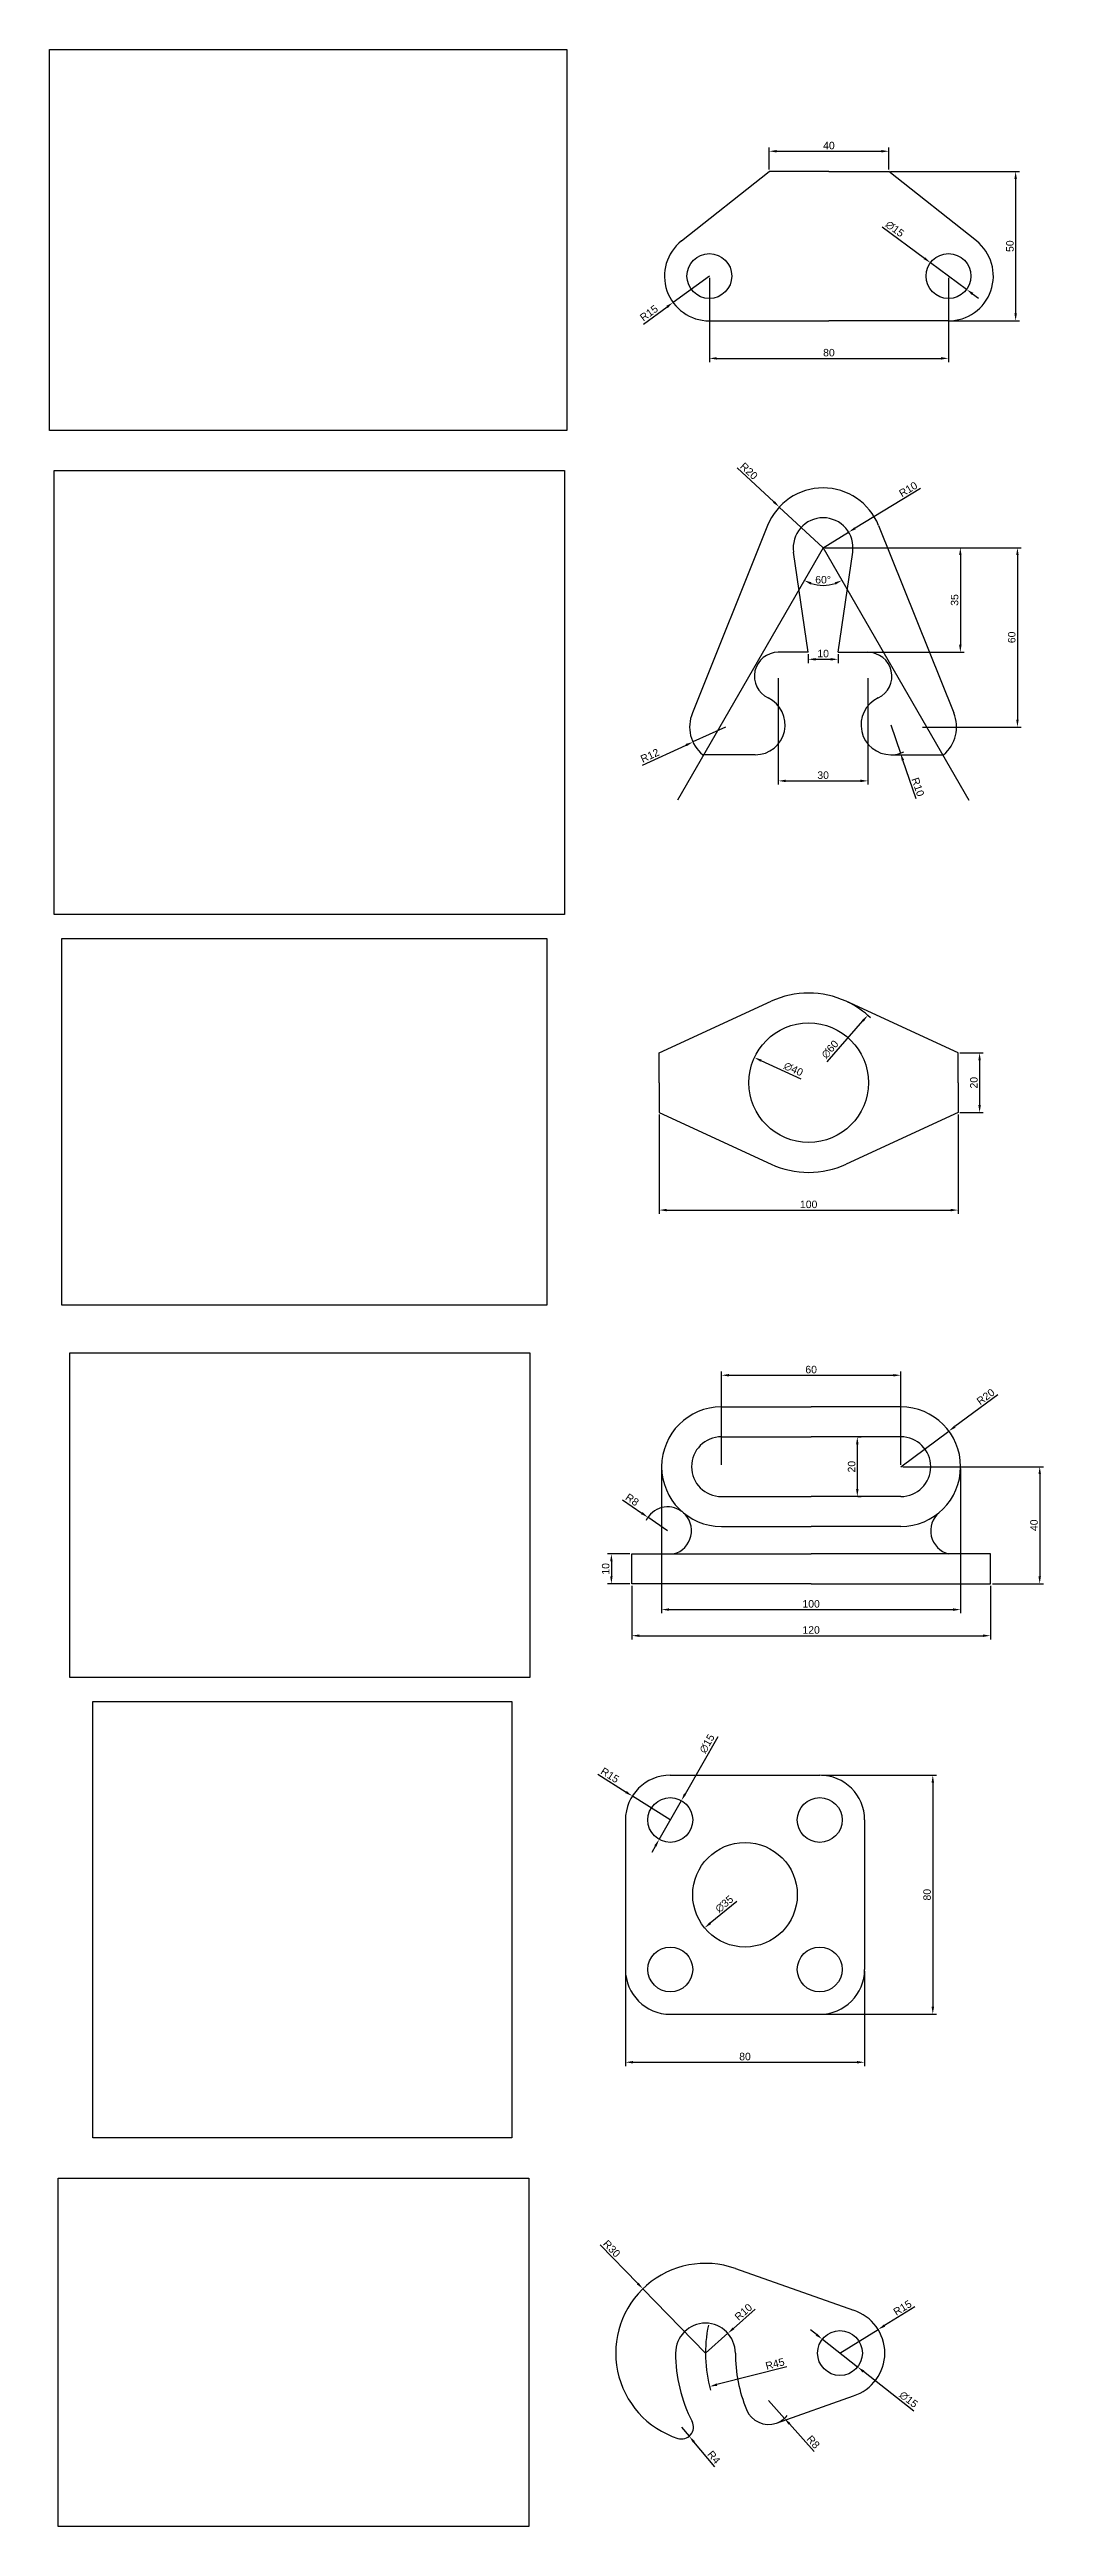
# Model space of a CAD drawing. Header units: millimetres. Extents: x 2424 to 5239, y 901 to 2022.
# Drawn here: x 2859 to 3192, y 1190 to 2019 of the extents above; entities that cross this region are included whole.
import ezdxf

# ---------------------------------------------------------------- set-up
doc = ezdxf.new("R2010")
doc.units = ezdxf.units.MM
doc.styles.get("Standard").update_dxf_attribs({"font": 'arial.ttf'})
doc.dimstyles.new('ISO-25', dxfattribs={"dimtxt": 2.5, "dimasz": 2.5, "dimexe": 1.25, "dimexo": 0.625, "dimtad": 1, "dimtxsty": 'Standard', "dimcen": 2.5, "dimadec": 0, "dimazin": 0, "dimtfac": 1, "dimtmove": 0, "dimatfit": 3, "dimfxl": 1, "dimarcsym": 0})
picture_1 = doc.add_image_def('image9.png', size_in_pixel=(277, 204))
picture_2 = doc.add_image_def('image10.png', size_in_pixel=(284, 247))
picture_3 = doc.add_image_def('image11.png', size_in_pixel=(287, 217))
picture_4 = doc.add_image_def('image12.png', size_in_pixel=(282, 199))
picture_5 = doc.add_image_def('image13.png', size_in_pixel=(263, 274))
picture_6 = doc.add_image_def('image14.png', size_in_pixel=(296, 219))

msp = doc.modelspace()

# ---------------------------------------------------------------- blocks, each defined once
blk = doc.blocks.new('*D70')
at = {"color": 0, "lineweight": -2, "transparency": 16777216}
for p, q in [((3140.65, 1978.17), (3183.72, 1978.17)), ((3182.47, 1975.67), (3182.47, 1930.67)), ((3160.65, 1928.17), (3183.72, 1928.17))]:
    blk.add_line(p, q, dxfattribs=at)
at = {"color": 0, "transparency": 16777216}
for points in [[(3182.06, 1975.67), (3182.89, 1975.67), (3182.47, 1978.17)], [(3182.06, 1930.67), (3182.89, 1930.67), (3182.47, 1928.17)]]:
    blk.add_solid(points, dxfattribs=at)
at = {"layer": 'Defpoints', "color": 0, "transparency": 16777216}
for p in [(3140.02, 1978.17), (3160.02, 1928.17), (3182.47, 1928.17)]:
    blk.add_point(p, dxfattribs=at)
at = {"color": 0, "transparency": 16777216, "insert": (3180.57, 1953.17), "char_height": 2.5, "attachment_point": 5, "rotation": 90}
blk.add_mtext('50', dxfattribs=at)
blk = doc.blocks.new('*D71')
at = {"color": 0, "lineweight": -2, "transparency": 16777216}
for p, q in [((3080.02, 1942.55), (3080.02, 1914.37)), ((3160.02, 1942.55), (3160.02, 1914.37)), ((3082.52, 1915.62), (3157.52, 1915.62))]:
    blk.add_line(p, q, dxfattribs=at)
at = {"color": 0, "transparency": 16777216}
for points in [[(3082.52, 1916.04), (3082.52, 1915.21), (3080.02, 1915.62)], [(3157.52, 1916.04), (3157.52, 1915.21), (3160.02, 1915.62)]]:
    blk.add_solid(points, dxfattribs=at)
at = {"layer": 'Defpoints', "color": 0, "transparency": 16777216}
for p in [(3080.02, 1943.17), (3160.02, 1943.17), (3160.02, 1915.62)]:
    blk.add_point(p, dxfattribs=at)
at = {"color": 0, "transparency": 16777216, "insert": (3120.02, 1917.53), "char_height": 2.5, "attachment_point": 5}
blk.add_mtext('80', dxfattribs=at)
blk = doc.blocks.new('*D72')
at = {"color": 0, "lineweight": -2, "transparency": 16777216}
for p, q in [((3100.02, 1978.8), (3100.02, 1986.17)), ((3102.52, 1984.92), (3137.52, 1984.92)), ((3140.02, 1978.8), (3140.02, 1986.17))]:
    blk.add_line(p, q, dxfattribs=at)
at = {"color": 0, "transparency": 16777216}
for points in [[(3102.52, 1985.34), (3102.52, 1984.5), (3100.02, 1984.92)], [(3137.52, 1985.34), (3137.52, 1984.5), (3140.02, 1984.92)]]:
    blk.add_solid(points, dxfattribs=at)
at = {"layer": 'Defpoints', "color": 0, "transparency": 16777216}
for p in [(3140.02, 1984.92), (3100.02, 1978.17), (3140.02, 1978.17)]:
    blk.add_point(p, dxfattribs=at)
at = {"color": 0, "transparency": 16777216, "insert": (3120.02, 1986.82), "char_height": 2.5, "attachment_point": 5}
blk.add_mtext('40', dxfattribs=at)
blk = doc.blocks.new('*D73')
at = {"color": 0, "lineweight": -2, "transparency": 16777216}
for p, q in [((3080.02, 1943.17), (3067.9, 1934.33)), ((3058.01, 1927.11), (3065.88, 1932.86))]:
    blk.add_line(p, q, dxfattribs=at)
at = {"color": 0, "transparency": 16777216}
blk.add_solid([(3065.64, 1933.19), (3066.13, 1932.52), (3067.9, 1934.33)], dxfattribs=at)
at = {"layer": 'Defpoints', "color": 0, "transparency": 16777216}
for p in [(3080.02, 1943.17), (3067.9, 1934.33)]:
    blk.add_point(p, dxfattribs=at)
at = {"color": 0, "transparency": 16777216, "insert": (3059.82, 1930.78), "char_height": 2.5, "attachment_point": 5, "rotation": 36.11152}
blk.add_mtext('R15', dxfattribs=at)
blk = doc.blocks.new('*D74')
at = {"color": 0, "lineweight": -2, "transparency": 16777216}
for p, q in [((3137.84, 1959.59), (3151.98, 1949.12)), ((3166.05, 1938.71), (3153.99, 1947.63)), ((3168.06, 1937.22), (3170.07, 1935.73))]:
    blk.add_line(p, q, dxfattribs=at)
at = {"color": 0, "transparency": 16777216}
for points in [[(3152.23, 1949.46), (3151.74, 1948.79), (3153.99, 1947.63)], [(3168.3, 1937.55), (3167.81, 1936.88), (3166.05, 1938.71)]]:
    blk.add_solid(points, dxfattribs=at)
at = {"layer": 'Defpoints', "color": 0, "transparency": 16777216}
for p in [(3153.99, 1947.63), (3166.05, 1938.71)]:
    blk.add_point(p, dxfattribs=at)
at = {"color": 0, "transparency": 16777216, "insert": (3142.06, 1958.93), "char_height": 2.5, "attachment_point": 5, "rotation": 323.47786}
blk.add_mtext('∅15', dxfattribs=at)
blk = doc.blocks.new('*D75')
at = {"color": 0, "lineweight": -2, "transparency": 16777216}
blk.add_line((3110.74, 1674.45), (3097.36, 1680.65), dxfattribs=at)
at = {"color": 0, "transparency": 16777216}
blk.add_solid([(3097.54, 1681.03), (3097.19, 1680.28), (3095.1, 1681.71)], dxfattribs=at)
at = {"layer": 'Defpoints', "color": 0, "transparency": 16777216}
for p in [(3095.1, 1681.71), (3131.38, 1664.86)]:
    blk.add_point(p, dxfattribs=at)
at = {"color": 0, "transparency": 16777216, "insert": (3108.15, 1677.82), "char_height": 2.5, "attachment_point": 5, "rotation": 335.09638}
blk.add_mtext('∅40', dxfattribs=at)
blk = doc.blocks.new('*D76')
at = {"color": 0, "lineweight": -2, "transparency": 16777216}
blk.add_line((3119.39, 1680.3), (3131.37, 1693.96), dxfattribs=at)
blk.add_arc((3113.24, 1673.29), 30, 46.36529, 64.07638, dxfattribs=at)
at = {"color": 0, "transparency": 16777216}
blk.add_solid([(3131.05, 1694.24), (3131.68, 1693.69), (3133.01, 1695.84)], dxfattribs=at)
at = {"layer": 'Defpoints', "color": 0, "transparency": 16777216}
for p in [(3133.01, 1695.84), (3093.46, 1650.73)]:
    blk.add_point(p, dxfattribs=at)
at = {"color": 0, "transparency": 16777216, "insert": (3120.39, 1684.44), "char_height": 2.5, "attachment_point": 5, "rotation": 48.75261}
blk.add_mtext('∅60', dxfattribs=at)
blk = doc.blocks.new('*D77')
at = {"color": 0, "lineweight": -2, "transparency": 16777216}
for p, q in [((3163.86, 1683.29), (3171.67, 1683.29)), ((3170.42, 1680.79), (3170.42, 1665.79)), ((3163.86, 1663.29), (3171.67, 1663.29))]:
    blk.add_line(p, q, dxfattribs=at)
at = {"color": 0, "transparency": 16777216}
for points in [[(3170.01, 1680.79), (3170.84, 1680.79), (3170.42, 1683.29)], [(3170.01, 1665.79), (3170.84, 1665.79), (3170.42, 1663.29)]]:
    blk.add_solid(points, dxfattribs=at)
at = {"layer": 'Defpoints', "color": 0, "transparency": 16777216}
for p in [(3163.24, 1683.29), (3163.24, 1663.29), (3170.42, 1663.29)]:
    blk.add_point(p, dxfattribs=at)
at = {"color": 0, "transparency": 16777216, "insert": (3168.52, 1673.29), "char_height": 2.5, "attachment_point": 5, "rotation": 90}
blk.add_mtext('20', dxfattribs=at)
blk = doc.blocks.new('*D78')
at = {"color": 0, "lineweight": -2, "transparency": 16777216}
for p, q in [((3063.24, 1662.66), (3063.24, 1629.42)), ((3163.24, 1662.66), (3163.24, 1629.42)), ((3065.74, 1630.67), (3160.74, 1630.67))]:
    blk.add_line(p, q, dxfattribs=at)
at = {"color": 0, "transparency": 16777216}
for points in [[(3065.74, 1631.09), (3065.74, 1630.25), (3063.24, 1630.67)], [(3160.74, 1631.09), (3160.74, 1630.25), (3163.24, 1630.67)]]:
    blk.add_solid(points, dxfattribs=at)
at = {"layer": 'Defpoints', "color": 0, "transparency": 16777216}
for p in [(3063.24, 1663.29), (3163.24, 1663.29), (3163.24, 1630.67)]:
    blk.add_point(p, dxfattribs=at)
at = {"color": 0, "transparency": 16777216, "insert": (3113.24, 1632.57), "char_height": 2.5, "attachment_point": 5}
blk.add_mtext('100', dxfattribs=at)
blk = doc.blocks.new('*D79')
at = {"color": 0, "lineweight": -2, "transparency": 16777216}
for p, q in [((3117.57, 1441.62), (3156.02, 1441.62)), ((3154.77, 1439.12), (3154.77, 1364.12)), ((3117.57, 1361.62), (3156.02, 1361.62))]:
    blk.add_line(p, q, dxfattribs=at)
at = {"color": 0, "transparency": 16777216}
for points in [[(3154.35, 1439.12), (3155.19, 1439.12), (3154.77, 1441.62)], [(3154.35, 1364.12), (3155.19, 1364.12), (3154.77, 1361.62)]]:
    blk.add_solid(points, dxfattribs=at)
at = {"layer": 'Defpoints', "color": 0, "transparency": 16777216}
for p in [(3116.95, 1441.62), (3116.95, 1361.62), (3154.77, 1361.62)]:
    blk.add_point(p, dxfattribs=at)
at = {"color": 0, "transparency": 16777216, "insert": (3152.87, 1401.62), "char_height": 2.5, "attachment_point": 5, "rotation": 90}
blk.add_mtext('80', dxfattribs=at)
blk = doc.blocks.new('*D80')
at = {"color": 0, "lineweight": -2, "transparency": 16777216}
for p, q in [((3051.95, 1375.99), (3051.95, 1344.31)), ((3131.95, 1375.99), (3131.95, 1344.31)), ((3054.45, 1345.56), (3129.45, 1345.56))]:
    blk.add_line(p, q, dxfattribs=at)
at = {"color": 0, "transparency": 16777216}
for points in [[(3054.45, 1345.98), (3054.45, 1345.15), (3051.95, 1345.56)], [(3129.45, 1345.98), (3129.45, 1345.15), (3131.95, 1345.56)]]:
    blk.add_solid(points, dxfattribs=at)
at = {"layer": 'Defpoints', "color": 0, "transparency": 16777216}
for p in [(3051.95, 1376.62), (3131.95, 1376.62), (3131.95, 1345.56)]:
    blk.add_point(p, dxfattribs=at)
at = {"color": 0, "transparency": 16777216, "insert": (3091.95, 1347.47), "char_height": 2.5, "attachment_point": 5}
blk.add_mtext('80', dxfattribs=at)
blk = doc.blocks.new('*D81')
at = {"color": 0, "lineweight": -2, "transparency": 16777216}
for p, q in [((3042.68, 1441.92), (3052.15, 1435.95)), ((3066.95, 1426.62), (3054.26, 1434.62))]:
    blk.add_line(p, q, dxfattribs=at)
at = {"color": 0, "transparency": 16777216}
blk.add_solid([(3052.37, 1436.31), (3051.92, 1435.6), (3054.26, 1434.62)], dxfattribs=at)
at = {"layer": 'Defpoints', "color": 0, "transparency": 16777216}
for p in [(3054.26, 1434.62), (3066.95, 1426.62)]:
    blk.add_point(p, dxfattribs=at)
at = {"color": 0, "transparency": 16777216, "insert": (3046.76, 1441.6), "char_height": 2.5, "attachment_point": 5, "rotation": 327.75949}
blk.add_mtext('R15', dxfattribs=at)
blk = doc.blocks.new('*D82')
at = {"color": 0, "lineweight": -2, "transparency": 16777216}
for p, q in [((3082.84, 1454.45), (3071.91, 1435.3)), ((3063.23, 1420.1), (3070.67, 1433.13)), ((3061.99, 1417.93), (3060.75, 1415.76))]:
    blk.add_line(p, q, dxfattribs=at)
at = {"color": 0, "transparency": 16777216}
for points in [[(3071.55, 1435.51), (3072.27, 1435.1), (3070.67, 1433.13)], [(3061.63, 1418.14), (3062.35, 1417.73), (3063.23, 1420.1)]]:
    blk.add_solid(points, dxfattribs=at)
at = {"layer": 'Defpoints', "color": 0, "transparency": 16777216}
for p in [(3070.67, 1433.13), (3063.23, 1420.1)]:
    blk.add_point(p, dxfattribs=at)
at = {"color": 0, "transparency": 16777216, "insert": (3079.26, 1452.15), "char_height": 2.5, "attachment_point": 5, "rotation": 60.27273}
blk.add_mtext('∅15', dxfattribs=at)
blk = doc.blocks.new('*D83')
at = {"color": 0, "lineweight": -2, "transparency": 16777216}
blk.add_line((3089.21, 1399.37), (3080.35, 1392.11), dxfattribs=at)
at = {"color": 0, "transparency": 16777216}
blk.add_solid([(3080.09, 1392.43), (3080.61, 1391.78), (3078.42, 1390.52)], dxfattribs=at)
at = {"layer": 'Defpoints', "color": 0, "transparency": 16777216}
for p in [(3105.48, 1412.71), (3078.42, 1390.52)]:
    blk.add_point(p, dxfattribs=at)
at = {"color": 0, "transparency": 16777216, "insert": (3085.03, 1398.49), "char_height": 2.5, "attachment_point": 5, "rotation": 39.34987}
blk.add_mtext('∅35', dxfattribs=at)
blk = doc.blocks.new('*D84')
at = {"color": 0, "lineweight": -2, "transparency": 16777216}
blk.add_arc((3118.08, 1852.29), 12.63, 251.36066, 288.63934, dxfattribs=at)
at = {"color": 0, "transparency": 16777216}
for points in [[(3113.87, 1839.94), (3114.21, 1840.7), (3111.76, 1841.35)], [(3121.94, 1840.7), (3122.28, 1839.94), (3124.39, 1841.35)]]:
    blk.add_solid(points, dxfattribs=at)
at = {"layer": 'Defpoints', "color": 0, "transparency": 16777216}
for p in [(3118.08, 1852.29), (3118.08, 1852.29), (3115.88, 1839.85), (3069.33, 1767.85), (3166.83, 1767.85)]:
    blk.add_point(p, dxfattribs=at)
at = {"color": 0, "transparency": 16777216, "insert": (3118.08, 1841.56), "char_height": 2.5, "attachment_point": 5}
blk.add_mtext('60°', dxfattribs=at)
blk = doc.blocks.new('*D85')
at = {"color": 0, "lineweight": -2, "transparency": 16777216}
for p, q in [((3118.7, 1852.29), (3165.23, 1852.29)), ((3163.98, 1849.79), (3163.98, 1819.79)), ((3123.7, 1817.29), (3165.23, 1817.29))]:
    blk.add_line(p, q, dxfattribs=at)
at = {"color": 0, "transparency": 16777216}
for points in [[(3163.56, 1849.79), (3164.39, 1849.79), (3163.98, 1852.29)], [(3163.56, 1819.79), (3164.39, 1819.79), (3163.98, 1817.29)]]:
    blk.add_solid(points, dxfattribs=at)
at = {"layer": 'Defpoints', "color": 0, "transparency": 16777216}
for p in [(3118.08, 1852.29), (3123.08, 1817.29), (3163.98, 1817.29)]:
    blk.add_point(p, dxfattribs=at)
at = {"color": 0, "transparency": 16777216, "insert": (3162.07, 1834.79), "char_height": 2.5, "attachment_point": 5, "rotation": 90}
blk.add_mtext('35', dxfattribs=at)
blk = doc.blocks.new('*D86')
at = {"color": 0, "lineweight": -2, "transparency": 16777216}
for p, q in [((3118.7, 1852.29), (3184.33, 1852.29)), ((3183.08, 1849.79), (3183.08, 1794.79)), ((3151.35, 1792.29), (3184.33, 1792.29))]:
    blk.add_line(p, q, dxfattribs=at)
at = {"color": 0, "transparency": 16777216}
for points in [[(3182.66, 1849.79), (3183.5, 1849.79), (3183.08, 1852.29)], [(3182.66, 1794.79), (3183.5, 1794.79), (3183.08, 1792.29)]]:
    blk.add_solid(points, dxfattribs=at)
at = {"layer": 'Defpoints', "color": 0, "transparency": 16777216}
for p in [(3118.08, 1852.29), (3150.73, 1792.29), (3183.08, 1792.29)]:
    blk.add_point(p, dxfattribs=at)
at = {"color": 0, "transparency": 16777216, "insert": (3181.18, 1822.29), "char_height": 2.5, "attachment_point": 5, "rotation": 90}
blk.add_mtext('60', dxfattribs=at)
blk = doc.blocks.new('*D87')
at = {"color": 0, "lineweight": -2, "transparency": 16777216}
for p, q in [((3113.08, 1816.66), (3113.08, 1813.7)), ((3115.58, 1814.95), (3120.58, 1814.95)), ((3123.08, 1816.66), (3123.08, 1813.7))]:
    blk.add_line(p, q, dxfattribs=at)
at = {"color": 0, "transparency": 16777216}
for points in [[(3115.58, 1815.36), (3115.58, 1814.53), (3113.08, 1814.95)], [(3120.58, 1815.36), (3120.58, 1814.53), (3123.08, 1814.95)]]:
    blk.add_solid(points, dxfattribs=at)
at = {"layer": 'Defpoints', "color": 0, "transparency": 16777216}
for p in [(3113.08, 1817.29), (3123.08, 1817.29), (3123.08, 1814.95)]:
    blk.add_point(p, dxfattribs=at)
at = {"color": 0, "transparency": 16777216, "insert": (3118.08, 1816.85), "char_height": 2.5, "attachment_point": 5}
blk.add_mtext('10', dxfattribs=at)
blk = doc.blocks.new('*D88')
at = {"color": 0, "lineweight": -2, "transparency": 16777216}
for p, q in [((3140.75, 1793.01), (3143.96, 1783.53)), ((3149.15, 1768.21), (3144.76, 1781.17))]:
    blk.add_line(p, q, dxfattribs=at)
blk.add_arc((3140.75, 1793.01), 10, 273.58099, 295.86813, dxfattribs=at)
at = {"color": 0, "transparency": 16777216}
blk.add_solid([(3145.16, 1781.3), (3144.37, 1781.03), (3143.96, 1783.53)], dxfattribs=at)
at = {"layer": 'Defpoints', "color": 0, "transparency": 16777216}
for p in [(3140.75, 1793.01), (3143.96, 1783.53)]:
    blk.add_point(p, dxfattribs=at)
at = {"color": 0, "transparency": 16777216, "insert": (3149.8, 1772.24), "char_height": 2.5, "attachment_point": 5, "rotation": 288.70615}
blk.add_mtext('R10', dxfattribs=at)
blk = doc.blocks.new('*D89')
at = {"color": 0, "lineweight": -2, "transparency": 16777216}
for p, q in [((3150.61, 1872.06), (3128.76, 1858.78)), ((3118.08, 1852.29), (3126.62, 1857.48))]:
    blk.add_line(p, q, dxfattribs=at)
at = {"color": 0, "transparency": 16777216}
blk.add_solid([(3128.54, 1859.14), (3128.97, 1858.42), (3126.62, 1857.48)], dxfattribs=at)
at = {"layer": 'Defpoints', "color": 0, "transparency": 16777216}
for p in [(3126.62, 1857.48), (3118.08, 1852.29)]:
    blk.add_point(p, dxfattribs=at)
at = {"color": 0, "transparency": 16777216, "insert": (3146.54, 1871.81), "char_height": 2.5, "attachment_point": 5, "rotation": 31.29484}
blk.add_mtext('R10', dxfattribs=at)
blk = doc.blocks.new('*D90')
at = {"color": 0, "lineweight": -2, "transparency": 16777216}
for p, q in [((3089.33, 1878.99), (3101.59, 1867.6)), ((3118.08, 1852.29), (3103.42, 1865.9))]:
    blk.add_line(p, q, dxfattribs=at)
at = {"color": 0, "transparency": 16777216}
blk.add_solid([(3101.88, 1867.91), (3101.31, 1867.3), (3103.42, 1865.9)], dxfattribs=at)
at = {"layer": 'Defpoints', "color": 0, "transparency": 16777216}
for p in [(3103.42, 1865.9), (3118.08, 1852.29)]:
    blk.add_point(p, dxfattribs=at)
at = {"color": 0, "transparency": 16777216, "insert": (3093.26, 1877.93), "char_height": 2.5, "attachment_point": 5, "rotation": 317.10878}
blk.add_mtext('R20', dxfattribs=at)
blk = doc.blocks.new('*D91')
at = {"color": 0, "lineweight": -2, "transparency": 16777216}
for p, q in [((3085.42, 1792.29), (3074.52, 1787.28)), ((3057.62, 1779.53), (3072.24, 1786.24))]:
    blk.add_line(p, q, dxfattribs=at)
at = {"color": 0, "transparency": 16777216}
blk.add_solid([(3072.07, 1786.62), (3072.42, 1785.86), (3074.52, 1787.28)], dxfattribs=at)
at = {"layer": 'Defpoints', "color": 0, "transparency": 16777216}
for p in [(3085.42, 1792.29), (3074.52, 1787.28)]:
    blk.add_point(p, dxfattribs=at)
at = {"color": 0, "transparency": 16777216, "insert": (3060.11, 1782.74), "char_height": 2.5, "attachment_point": 5, "rotation": 24.63994}
blk.add_mtext('R12', dxfattribs=at)
blk = doc.blocks.new('*D92')
at = {"color": 0, "lineweight": -2, "transparency": 16777216}
for p, q in [((3103.08, 1808.66), (3103.08, 1773.01)), ((3133.08, 1808.66), (3133.08, 1773.01)), ((3105.58, 1774.26), (3130.58, 1774.26))]:
    blk.add_line(p, q, dxfattribs=at)
at = {"color": 0, "transparency": 16777216}
for points in [[(3105.58, 1774.68), (3105.58, 1773.85), (3103.08, 1774.26)], [(3130.58, 1774.68), (3130.58, 1773.85), (3133.08, 1774.26)]]:
    blk.add_solid(points, dxfattribs=at)
at = {"layer": 'Defpoints', "color": 0, "transparency": 16777216}
for p in [(3103.08, 1809.29), (3133.08, 1809.29), (3133.08, 1774.26)]:
    blk.add_point(p, dxfattribs=at)
at = {"color": 0, "transparency": 16777216, "insert": (3118.08, 1776.17), "char_height": 2.5, "attachment_point": 5}
blk.add_mtext('30', dxfattribs=at)
blk = doc.blocks.new('*D93')
at = {"color": 0, "lineweight": -2, "transparency": 16777216}
for p, q in [((3084.07, 1545.45), (3084.07, 1576.66)), ((3086.57, 1575.41), (3141.57, 1575.41)), ((3144.07, 1545.45), (3144.07, 1576.66))]:
    blk.add_line(p, q, dxfattribs=at)
at = {"color": 0, "transparency": 16777216}
for points in [[(3086.57, 1575.82), (3086.57, 1574.99), (3084.07, 1575.41)], [(3141.57, 1575.82), (3141.57, 1574.99), (3144.07, 1575.41)]]:
    blk.add_solid(points, dxfattribs=at)
at = {"layer": 'Defpoints', "color": 0, "transparency": 16777216}
for p in [(3144.07, 1575.41), (3084.07, 1544.82), (3144.07, 1544.82)]:
    blk.add_point(p, dxfattribs=at)
at = {"color": 0, "transparency": 16777216, "insert": (3114.07, 1577.31), "char_height": 2.5, "attachment_point": 5}
blk.add_mtext('60', dxfattribs=at)
blk = doc.blocks.new('*D94')
at = {"color": 0, "lineweight": -2, "transparency": 16777216}
for p, q in [((3129.51, 1552.32), (3129.51, 1537.32)), ((3129.69, 1554.82), (3130.76, 1554.82)), ((3129.69, 1534.82), (3130.76, 1534.82))]:
    blk.add_line(p, q, dxfattribs=at)
at = {"color": 0, "transparency": 16777216}
for points in [[(3129.1, 1552.32), (3129.93, 1552.32), (3129.51, 1554.82)], [(3129.1, 1537.32), (3129.93, 1537.32), (3129.51, 1534.82)]]:
    blk.add_solid(points, dxfattribs=at)
at = {"layer": 'Defpoints', "color": 0, "transparency": 16777216}
for p in [(3129.07, 1554.82), (3129.07, 1534.82), (3129.51, 1534.82)]:
    blk.add_point(p, dxfattribs=at)
at = {"color": 0, "transparency": 16777216, "insert": (3127.61, 1544.82), "char_height": 2.5, "attachment_point": 5, "rotation": 90}
blk.add_mtext('20', dxfattribs=at)
blk = doc.blocks.new('*D95')
at = {"color": 0, "lineweight": -2, "transparency": 16777216}
for p, q in [((3176.48, 1568.85), (3162.14, 1558.22)), ((3144.07, 1544.82), (3160.13, 1556.73))]:
    blk.add_line(p, q, dxfattribs=at)
at = {"color": 0, "transparency": 16777216}
blk.add_solid([(3161.89, 1558.55), (3162.39, 1557.88), (3160.13, 1556.73)], dxfattribs=at)
at = {"layer": 'Defpoints', "color": 0, "transparency": 16777216}
for p in [(3160.13, 1556.73), (3144.07, 1544.82)]:
    blk.add_point(p, dxfattribs=at)
at = {"color": 0, "transparency": 16777216, "insert": (3172.45, 1568.23), "char_height": 2.5, "attachment_point": 5, "rotation": 36.54316}
blk.add_mtext('R20', dxfattribs=at)
blk = doc.blocks.new('*D96')
at = {"color": 0, "lineweight": -2, "transparency": 16777216}
for p, q in [((3050.96, 1533.68), (3057.39, 1529.29)), ((3066.07, 1523.37), (3059.46, 1527.88))]:
    blk.add_line(p, q, dxfattribs=at)
blk.add_arc((3066.07, 1523.37), 8, 54.47103, 154.65654, dxfattribs=at)
at = {"color": 0, "transparency": 16777216}
blk.add_solid([(3057.63, 1529.63), (3057.16, 1528.95), (3059.46, 1527.88)], dxfattribs=at)
at = {"layer": 'Defpoints', "color": 0, "transparency": 16777216}
for p in [(3059.46, 1527.88), (3066.07, 1523.37)]:
    blk.add_point(p, dxfattribs=at)
at = {"color": 0, "transparency": 16777216, "insert": (3054.21, 1533.76), "char_height": 2.5, "attachment_point": 5, "rotation": 325.70407}
blk.add_mtext('R8', dxfattribs=at)
blk = doc.blocks.new('*D97')
at = {"color": 0, "lineweight": -2, "transparency": 16777216}
for p, q in [((3064.07, 1544.2), (3064.07, 1495.76)), ((3164.07, 1544.2), (3164.07, 1495.76)), ((3066.57, 1497.01), (3161.57, 1497.01))]:
    blk.add_line(p, q, dxfattribs=at)
at = {"color": 0, "transparency": 16777216}
for points in [[(3066.57, 1497.43), (3066.57, 1496.59), (3064.07, 1497.01)], [(3161.57, 1497.43), (3161.57, 1496.59), (3164.07, 1497.01)]]:
    blk.add_solid(points, dxfattribs=at)
at = {"layer": 'Defpoints', "color": 0, "transparency": 16777216}
for p in [(3064.07, 1544.82), (3164.07, 1544.82), (3164.07, 1497.01)]:
    blk.add_point(p, dxfattribs=at)
at = {"color": 0, "transparency": 16777216, "insert": (3114.07, 1498.91), "char_height": 2.5, "attachment_point": 5}
blk.add_mtext('100', dxfattribs=at)
blk = doc.blocks.new('*D98')
at = {"color": 0, "lineweight": -2, "transparency": 16777216}
for p, q in [((3054.07, 1505), (3054.07, 1487.02)), ((3174.07, 1505), (3174.07, 1487.02)), ((3056.57, 1488.27), (3171.57, 1488.27))]:
    blk.add_line(p, q, dxfattribs=at)
at = {"color": 0, "transparency": 16777216}
for points in [[(3056.57, 1488.69), (3056.57, 1487.86), (3054.07, 1488.27)], [(3171.57, 1488.69), (3171.57, 1487.86), (3174.07, 1488.27)]]:
    blk.add_solid(points, dxfattribs=at)
at = {"layer": 'Defpoints', "color": 0, "transparency": 16777216}
for p in [(3054.07, 1505.63), (3174.07, 1505.63), (3174.07, 1488.27)]:
    blk.add_point(p, dxfattribs=at)
at = {"color": 0, "transparency": 16777216, "insert": (3114.07, 1490.17), "char_height": 2.5, "attachment_point": 5}
blk.add_mtext('120', dxfattribs=at)
blk = doc.blocks.new('*D99')
at = {"color": 0, "lineweight": -2, "transparency": 16777216}
for p, q in [((3053.44, 1515.63), (3046, 1515.63)), ((3047.25, 1513.13), (3047.25, 1508.13)), ((3053.44, 1505.63), (3046, 1505.63))]:
    blk.add_line(p, q, dxfattribs=at)
at = {"color": 0, "transparency": 16777216}
for points in [[(3046.84, 1513.13), (3047.67, 1513.13), (3047.25, 1515.63)], [(3046.84, 1508.13), (3047.67, 1508.13), (3047.25, 1505.63)]]:
    blk.add_solid(points, dxfattribs=at)
at = {"layer": 'Defpoints', "color": 0, "transparency": 16777216}
for p in [(3054.07, 1515.63), (3047.25, 1505.63), (3054.07, 1505.63)]:
    blk.add_point(p, dxfattribs=at)
at = {"color": 0, "transparency": 16777216, "insert": (3045.35, 1510.63), "char_height": 2.5, "attachment_point": 5, "rotation": 90}
blk.add_mtext('10', dxfattribs=at)
blk = doc.blocks.new('*D100')
at = {"color": 0, "lineweight": -2, "transparency": 16777216}
for p, q in [((3144.69, 1544.82), (3191.78, 1544.82)), ((3190.53, 1542.32), (3190.53, 1508.13)), ((3174.69, 1505.63), (3191.78, 1505.63))]:
    blk.add_line(p, q, dxfattribs=at)
at = {"color": 0, "transparency": 16777216}
for points in [[(3190.11, 1542.32), (3190.95, 1542.32), (3190.53, 1544.82)], [(3190.11, 1508.13), (3190.95, 1508.13), (3190.53, 1505.63)]]:
    blk.add_solid(points, dxfattribs=at)
at = {"layer": 'Defpoints', "color": 0, "transparency": 16777216}
for p in [(3144.07, 1544.82), (3174.07, 1505.63), (3190.53, 1505.63)]:
    blk.add_point(p, dxfattribs=at)
at = {"color": 0, "transparency": 16777216, "insert": (3188.63, 1525.22), "char_height": 2.5, "attachment_point": 5, "rotation": 90}
blk.add_mtext('40', dxfattribs=at)
blk = doc.blocks.new('*D101')
at = {"color": 0, "lineweight": -2, "transparency": 16777216}
for p, q in [((3148.72, 1263.71), (3138.61, 1257.46)), ((3123.72, 1248.27), (3136.48, 1256.15))]:
    blk.add_line(p, q, dxfattribs=at)
at = {"color": 0, "transparency": 16777216}
blk.add_solid([(3138.39, 1257.82), (3138.82, 1257.11), (3136.48, 1256.15)], dxfattribs=at)
at = {"layer": 'Defpoints', "color": 0, "transparency": 16777216}
for p in [(3136.48, 1256.15), (3123.72, 1248.27)]:
    blk.add_point(p, dxfattribs=at)
at = {"color": 0, "transparency": 16777216, "insert": (3144.64, 1263.42), "char_height": 2.5, "attachment_point": 5, "rotation": 31.69898}
blk.add_mtext('R15', dxfattribs=at)
blk = doc.blocks.new('*D102')
at = {"color": 0, "lineweight": -2, "transparency": 16777216}
for p, q in [((3115.85, 1254.45), (3113.89, 1255.99)), ((3117.82, 1252.9), (3129.61, 1243.63)), ((3148.43, 1228.86), (3131.58, 1242.09))]:
    blk.add_line(p, q, dxfattribs=at)
at = {"color": 0, "transparency": 16777216}
for points in [[(3116.11, 1254.77), (3115.6, 1254.12), (3117.82, 1252.9)], [(3131.84, 1242.42), (3131.32, 1241.76), (3129.61, 1243.63)]]:
    blk.add_solid(points, dxfattribs=at)
at = {"layer": 'Defpoints', "color": 0, "transparency": 16777216}
for p in [(3117.82, 1252.9), (3129.61, 1243.63)]:
    blk.add_point(p, dxfattribs=at)
at = {"color": 0, "transparency": 16777216, "insert": (3146.67, 1232.74), "char_height": 2.5, "attachment_point": 5, "rotation": 321.8475}
blk.add_mtext('∅15', dxfattribs=at)
blk = doc.blocks.new('*D103')
at = {"color": 0, "lineweight": -2, "transparency": 16777216}
for p, q in [((3095.39, 1262.95), (3088.1, 1256.53)), ((3078.72, 1248.27), (3086.22, 1254.88))]:
    blk.add_line(p, q, dxfattribs=at)
at = {"color": 0, "transparency": 16777216}
blk.add_solid([(3087.82, 1256.84), (3088.37, 1256.22), (3086.22, 1254.88)], dxfattribs=at)
at = {"layer": 'Defpoints', "color": 0, "transparency": 16777216}
for p in [(3086.22, 1254.88), (3078.72, 1248.27)]:
    blk.add_point(p, dxfattribs=at)
at = {"color": 0, "transparency": 16777216, "insert": (3091.42, 1261.99), "char_height": 2.5, "attachment_point": 5, "rotation": 41.3669}
blk.add_mtext('R10', dxfattribs=at)
blk = doc.blocks.new('*D104')
at = {"color": 0, "lineweight": -2, "transparency": 16777216}
for p, q in [((3043.48, 1284.47), (3056.05, 1271.56)), ((3078.72, 1248.27), (3057.79, 1269.77))]:
    blk.add_line(p, q, dxfattribs=at)
at = {"color": 0, "transparency": 16777216}
blk.add_solid([(3056.35, 1271.85), (3055.75, 1271.27), (3057.79, 1269.77)], dxfattribs=at)
at = {"layer": 'Defpoints', "color": 0, "transparency": 16777216}
for p in [(3057.79, 1269.77), (3078.72, 1248.27)]:
    blk.add_point(p, dxfattribs=at)
at = {"color": 0, "transparency": 16777216, "insert": (3047.36, 1283.21), "char_height": 2.5, "attachment_point": 5, "rotation": 314.22774}
blk.add_mtext('R30', dxfattribs=at)
blk = doc.blocks.new('*D105')
at = {"color": 0, "lineweight": -2, "transparency": 16777216}
for p, q in [((3070.72, 1223.53), (3073.27, 1220.45)), ((3081.8, 1210.19), (3074.87, 1218.53))]:
    blk.add_line(p, q, dxfattribs=at)
at = {"color": 0, "transparency": 16777216}
blk.add_solid([(3075.19, 1218.8), (3074.55, 1218.26), (3073.27, 1220.45)], dxfattribs=at)
at = {"layer": 'Defpoints', "color": 0, "transparency": 16777216}
for p in [(3070.72, 1223.53), (3073.27, 1220.45)]:
    blk.add_point(p, dxfattribs=at)
at = {"color": 0, "transparency": 16777216, "insert": (3081.55, 1213.41), "char_height": 2.5, "attachment_point": 5, "rotation": 309.70856}
blk.add_mtext('R4', dxfattribs=at)
blk = doc.blocks.new('*D106')
at = {"color": 0, "lineweight": -2, "transparency": 16777216}
for p, q in [((3099.83, 1232.4), (3105.15, 1226.43)), ((3115.1, 1215.28), (3106.82, 1224.57))]:
    blk.add_line(p, q, dxfattribs=at)
blk.add_arc((3099.83, 1232.4), 8, 293.95852, 320.68445, dxfattribs=at)
at = {"color": 0, "transparency": 16777216}
blk.add_solid([(3107.13, 1224.84), (3106.51, 1224.29), (3105.15, 1226.43)], dxfattribs=at)
at = {"layer": 'Defpoints', "color": 0, "transparency": 16777216}
for p in [(3099.83, 1232.4), (3105.15, 1226.43)]:
    blk.add_point(p, dxfattribs=at)
at = {"color": 0, "transparency": 16777216, "insert": (3114.76, 1218.52), "char_height": 2.5, "attachment_point": 5, "rotation": 311.73198}
blk.add_mtext('R8', dxfattribs=at)
blk = doc.blocks.new('*D107')
at = {"color": 0, "lineweight": -2, "transparency": 16777216}
blk.add_line((3105.96, 1243.71), (3082.55, 1237.7), dxfattribs=at)
blk.add_arc((3123.72, 1248.27), 45, 168.03703, 195.98783, dxfattribs=at)
at = {"color": 0, "transparency": 16777216}
blk.add_solid([(3082.45, 1238.11), (3082.65, 1237.3), (3080.13, 1237.08)], dxfattribs=at)
at = {"layer": 'Defpoints', "color": 0, "transparency": 16777216}
for p in [(3123.72, 1248.27), (3080.13, 1237.08)]:
    blk.add_point(p, dxfattribs=at)
at = {"color": 0, "transparency": 16777216, "insert": (3101.98, 1244.65), "char_height": 2.5, "attachment_point": 5, "rotation": 14.39628}
blk.add_mtext('R45', dxfattribs=at)

# ---------------------------------------------------------------- dimensions: what is measured, and where the dimension line sits
at = {"color": 114, "true_color": 0x139b48}
for base, p1, p2, picture, middle in [((3140.02, 1984.922), (3100.02, 1978.17), (3140.02, 1978.17), '*D72', (3120.02, 1986.823)), ((3160.02, 1915.624), (3080.02, 1943.17), (3160.02, 1943.17), '*D71', (3120.02, 1917.526)), ((3123.076, 1814.945), (3113.076, 1817.287), (3123.076, 1817.287), '*D87', (3118.076, 1816.847)), ((3133.076, 1774.265), (3103.076, 1809.287), (3133.076, 1809.287), '*D92', (3118.076, 1776.167)), ((3163.236, 1630.669), (3063.236, 1663.285), (3163.236, 1663.285), '*D78', (3113.236, 1632.571)), ((3144.066, 1575.406), (3084.066, 1544.822), (3144.066, 1544.822), '*D93', (3114.066, 1577.308)), ((3164.066, 1497.012), (3064.066, 1544.822), (3164.066, 1544.822), '*D97', (3114.066, 1498.913)), ((3174.066, 1488.272), (3054.066, 1505.628), (3174.066, 1505.628), '*D98', (3114.066, 1490.173)), ((3131.949, 1345.564), (3051.949, 1376.618), (3131.949, 1376.618), '*D80', (3091.949, 1347.465))]:
    dim = msp.add_linear_dim(base=base, p1=p1, p2=p2, dimstyle='ISO-25', dxfattribs=at)
    dim.commit()
    dim.dimension.update_dxf_attribs({"geometry": picture, "text_midpoint": middle})
for base, p1, p2, picture, middle in [((3182.473, 1928.17), (3140.02, 1978.17), (3160.02, 1928.17), '*D70', (3180.572, 1953.17)), ((3163.977, 1817.287), (3118.076, 1852.287), (3123.076, 1817.287), '*D85', (3162.075, 1834.787)), ((3183.079, 1792.287), (3118.076, 1852.287), (3150.729, 1792.287), '*D86', (3181.178, 1822.287)), ((3170.425, 1663.285), (3163.236, 1683.285), (3163.236, 1663.285), '*D77', (3168.523, 1673.285)), ((3129.513, 1534.822), (3129.066, 1554.822), (3129.066, 1534.822), '*D94', (3127.611, 1544.822)), ((3047.254, 1505.628), (3054.066, 1515.628), (3054.066, 1505.628), '*D99', (3045.352, 1510.628)), ((3154.771, 1361.618), (3116.949, 1441.618), (3116.949, 1361.618), '*D79', (3152.87, 1401.618))]:
    dim = msp.add_linear_dim(base=base, p1=p1, p2=p2, angle=90, dimstyle='ISO-25', dxfattribs=at)
    dim.commit()
    dim.dimension.update_dxf_attribs({"geometry": picture, "text_midpoint": middle})
for p1, p2, picture, middle in [((3166.047, 1938.707), (3153.993, 1947.634), '*D74', (3140.883, 1957.342)), ((3093.456, 1650.729), (3133.015, 1695.841), '*D76', (3121.873, 1683.135)), ((3131.376, 1664.863), (3095.095, 1681.707), '*D75', (3107.316, 1676.033)), ((3063.23, 1420.105), (3070.668, 1433.131), '*D82', (3080.967, 1451.168)), ((3105.481, 1412.714), (3078.416, 1390.522), '*D83', (3086.279, 1396.969)), ((3117.819, 1252.901), (3129.614, 1243.635), '*D102', (3145.451, 1231.194))]:
    dim = msp.add_diameter_dim_2p(p1=p1, p2=p2, dimstyle='ISO-25', dxfattribs=at)
    dim.commit()
    dim.dimension.update_dxf_attribs({"geometry": picture, "text_midpoint": middle, "dimtype": 163})
for center, mpoint, picture, middle in [((3080.02, 1943.17), (3067.902, 1934.33), '*D73', (3059.817, 1930.785)), ((3066.066, 1523.374), (3059.457, 1527.882), '*D96', (3054.214, 1533.759)), ((3078.716, 1248.268), (3086.221, 1254.877), '*D103', (3091.425, 1261.993))]:
    dim = msp.add_radius_dim(center=center, mpoint=mpoint, dimstyle='ISO-25', dxfattribs=at)
    dim.commit()
    dim.dimension.update_dxf_attribs({"geometry": picture, "text_midpoint": middle})
for center, mpoint, picture, middle in [((3118.076, 1852.287), (3103.423, 1865.899), '*D90', (3091.97, 1876.538)), ((3118.076, 1852.287), (3126.621, 1857.481), '*D89', (3147.524, 1870.187)), ((3085.424, 1792.287), (3074.517, 1787.284), '*D91', (3060.892, 1781.034)), ((3140.755, 1793.006), (3143.962, 1783.535), '*D88', (3147.994, 1771.626)), ((3144.066, 1544.822), (3160.135, 1556.73), '*D95', (3173.584, 1566.698)), ((3066.949, 1426.618), (3054.261, 1434.62), '*D81', (3045.743, 1439.993)), ((3078.716, 1248.268), (3057.791, 1269.765), '*D104', (3045.995, 1281.884)), ((3123.716, 1248.268), (3136.479, 1256.15), '*D101', (3145.635, 1261.805)), ((3123.716, 1248.268), (3080.129, 1237.08), '*D107', (3102.448, 1242.809)), ((3099.829, 1232.401), (3105.154, 1226.431), '*D106', (3113.337, 1217.256)), ((3070.716, 1223.53), (3073.272, 1220.452), '*D105', (3080.111, 1212.217))]:
    dim = msp.add_radius_dim(center=center, mpoint=mpoint, dimstyle='ISO-25', dxfattribs=at)
    dim.commit()
    dim.dimension.update_dxf_attribs({"geometry": picture, "text_midpoint": middle, "dimtype": 164})
dim = msp.add_angular_dim_2l(base=(3115.883, 1839.849), line1=((3118.076, 1852.287), (3166.825, 1767.851)), line2=((3118.076, 1852.287), (3069.328, 1767.851)), dimstyle='ISO-25', dxfattribs=at)
dim.commit()
dim.dimension.update_dxf_attribs({"geometry": '*D84', "text_midpoint": (3118.076, 1841.559)})
dim = msp.add_linear_dim(base=(3190.53, 1505.628), p1=(3144.066, 1544.822), p2=(3174.066, 1505.628), angle=90, text='40', dimstyle='ISO-25', dxfattribs=at)
dim.commit()
dim.dimension.update_dxf_attribs({"geometry": '*D100', "text_midpoint": (3188.629, 1525.225)})

# ---------------------------------------------------------------- linework, layer by layer
at = {"color": 7}
for p, q in [((3070.701, 1954.924), (3100.02, 1978.17)), ((3120.02, 1978.17), (3100.02, 1978.17)), ((3120.02, 1978.17), (3140.02, 1978.17)), ((3169.339, 1954.924), (3140.02, 1978.17)), ((3080.02, 1928.17), (3120.02, 1928.17)), ((3160.02, 1928.17), (3120.02, 1928.17)), ((3099.51, 1859.723), (3074.394, 1797.013)), ((3136.643, 1859.723), (3161.759, 1797.013)), ((3113.076, 1817.287), (3108.181, 1850.843)), ((3123.076, 1817.287), (3127.972, 1850.843)), ((3113.076, 1817.287), (3103.076, 1817.287)), ((3123.076, 1817.287), (3133.076, 1817.287)), ((3095.398, 1783.006), (3077.816, 1783.006)), ((3140.755, 1783.006), (3158.337, 1783.006)), ((3063.236, 1683.285), (3100.685, 1700.534)), ((3163.236, 1683.285), (3125.786, 1700.534)), ((3063.236, 1673.285), (3063.236, 1683.285)), ((3163.236, 1673.285), (3163.236, 1683.285)), ((3063.236, 1673.285), (3063.236, 1663.285)), ((3163.236, 1673.285), (3163.236, 1663.285)), ((3063.236, 1663.285), (3100.685, 1646.036)), ((3163.236, 1663.285), (3125.786, 1646.036)), ((3084.066, 1564.822), (3114.066, 1564.822)), ((3144.066, 1564.822), (3114.066, 1564.822)), ((3084.066, 1554.822), (3114.066, 1554.822)), ((3144.066, 1554.822), (3114.066, 1554.822)), ((3084.066, 1534.822), (3114.066, 1534.822)), ((3144.066, 1534.822), (3114.066, 1534.822)), ((3084.066, 1524.822), (3114.066, 1524.822)), ((3144.066, 1524.822), (3114.066, 1524.822)), ((3054.066, 1505.628), (3054.066, 1515.628)), ((3054.066, 1515.628), (3064.066, 1515.628)), ((3064.066, 1515.628), (3114.066, 1515.628)), ((3164.066, 1515.628), (3114.066, 1515.628)), ((3174.066, 1515.628), (3164.066, 1515.628)), ((3174.066, 1505.628), (3174.066, 1515.628)), ((3114.066, 1505.628), (3054.066, 1505.628)), ((3114.066, 1505.628), (3174.066, 1505.628)), ((3066.949, 1441.618), (3116.949, 1441.618)), ((3051.949, 1426.618), (3051.949, 1376.618)), ((3131.949, 1426.618), (3131.949, 1376.618)), ((3066.949, 1361.618), (3116.949, 1361.618)), ((3088.722, 1276.55), (3128.249, 1262.567)), ((3102.497, 1224.859), (3128.249, 1233.969))]:
    msp.add_line(p, q, dxfattribs=at)
at = {"color": 242, "true_color": 0xcd2027}
for q in [(3069.328, 1767.851), (3166.825, 1767.851)]:
    msp.add_line((3118.076, 1852.287), q, dxfattribs=at)
at = {"color": 7}
for centre, radius in [((3080.02, 1943.17), 7.5), ((3160.02, 1943.17), 7.5), ((3113.236, 1673.285), 20), ((3066.949, 1426.618), 7.5), ((3116.949, 1426.618), 7.5), ((3091.949, 1401.618), 17.5), ((3066.949, 1376.618), 7.5), ((3116.949, 1376.618), 7.5), ((3123.716, 1248.268), 7.5)]:
    msp.add_circle(centre, radius, dxfattribs=at)
for centre, radius, start, end in [((3080.02, 1943.17), 15, 128.409671, 270), ((3160.02, 1943.17), 15, 270, 51.590329), ((3118.076, 1852.287), 20, 90, 158.1731), ((3118.076, 1852.287), 20, 21.8269, 90), ((3118.076, 1852.287), 10, 90, 188.299838), ((3118.076, 1852.287), 10, 351.700162, 90), ((3103.076, 1809.287), 8, 90, 244.749468), ((3133.076, 1809.287), 8, 295.250532, 90), ((3095.398, 1793.006), 10, 270, 64.749468), ((3140.755, 1793.006), 10, 115.250532, 270), ((3085.424, 1792.287), 12, 156.806866, 230.655084), ((3150.729, 1792.287), 12, 309.344916, 23.193134), ((3113.236, 1673.285), 30, 65.270039, 114.729961), ((3113.236, 1673.285), 30, 245.270039, 294.729961), ((3084.066, 1544.822), 20, 90, 270), ((3144.066, 1544.822), 20, 270, 90), ((3084.066, 1544.822), 10, 90, 270), ((3144.066, 1544.822), 10, 270, 90), ((3066.066, 1523.374), 8, 284.477512, 49.994799), ((3162.066, 1523.374), 8, 130.005201, 255.522488), ((3066.949, 1426.618), 15, 90, 180), ((3116.949, 1426.618), 15, 0, 90), ((3066.949, 1376.618), 15, 180, 270), ((3116.949, 1376.618), 15, 270, 0), ((3078.716, 1248.268), 30, 70.517708, 252.079787), ((3123.716, 1248.268), 15, 287.587954, 72.412046), ((3078.716, 1248.268), 10, 0, 180), ((3118.716, 1248.268), 50, 180, 207.266044), ((3138.716, 1248.268), 50, 180, 202.196767), ((3099.829, 1232.401), 8, 202.196767, 289.482292), ((3070.716, 1223.53), 4, 252.079787, 27.266044)]:
    msp.add_arc(centre, radius, start, end, dxfattribs=at)

msp.set_redraw_order([(e.dxf.handle, doc.entitydb.next_handle()) for e in msp.query("TEXT MTEXT ATTDEF DIMENSION ARC_DIMENSION")])  # texts and dimensions are drawn at this point

# ---------------------------------------------------------------- pictures from other files: only their frames are drawn
at = {"color": 7, "true_color": 0xffffff}
image = msp.add_image(picture_1, insert=(2859.314, 1891.503), size_in_units=(173.056, 127.45), dxfattribs=at)
image.dxf.flags = 7
at = {"color": 7}
image = msp.add_image(picture_2, insert=(2860.818, 1729.574), size_in_units=(170.759, 148.513), dxfattribs=at)
image.dxf.flags = 7
image = msp.add_image(picture_3, insert=(2863.463, 1598.879), size_in_units=(162.212, 122.648), dxfattribs=at)
image.dxf.flags = 7
image = msp.add_image(picture_4, insert=(2866.116, 1474.296), size_in_units=(153.866, 108.579), dxfattribs=at)
image.dxf.flags = 7
image = msp.add_image(picture_5, insert=(2873.802, 1320.268), size_in_units=(140.11, 145.97), dxfattribs=at)
image.dxf.flags = 7
image = msp.add_image(picture_6, insert=(2862.15, 1190.255), size_in_units=(157.502, 116.531), dxfattribs=at)
image.dxf.flags = 7

doc.saveas('drawing.dxf')
